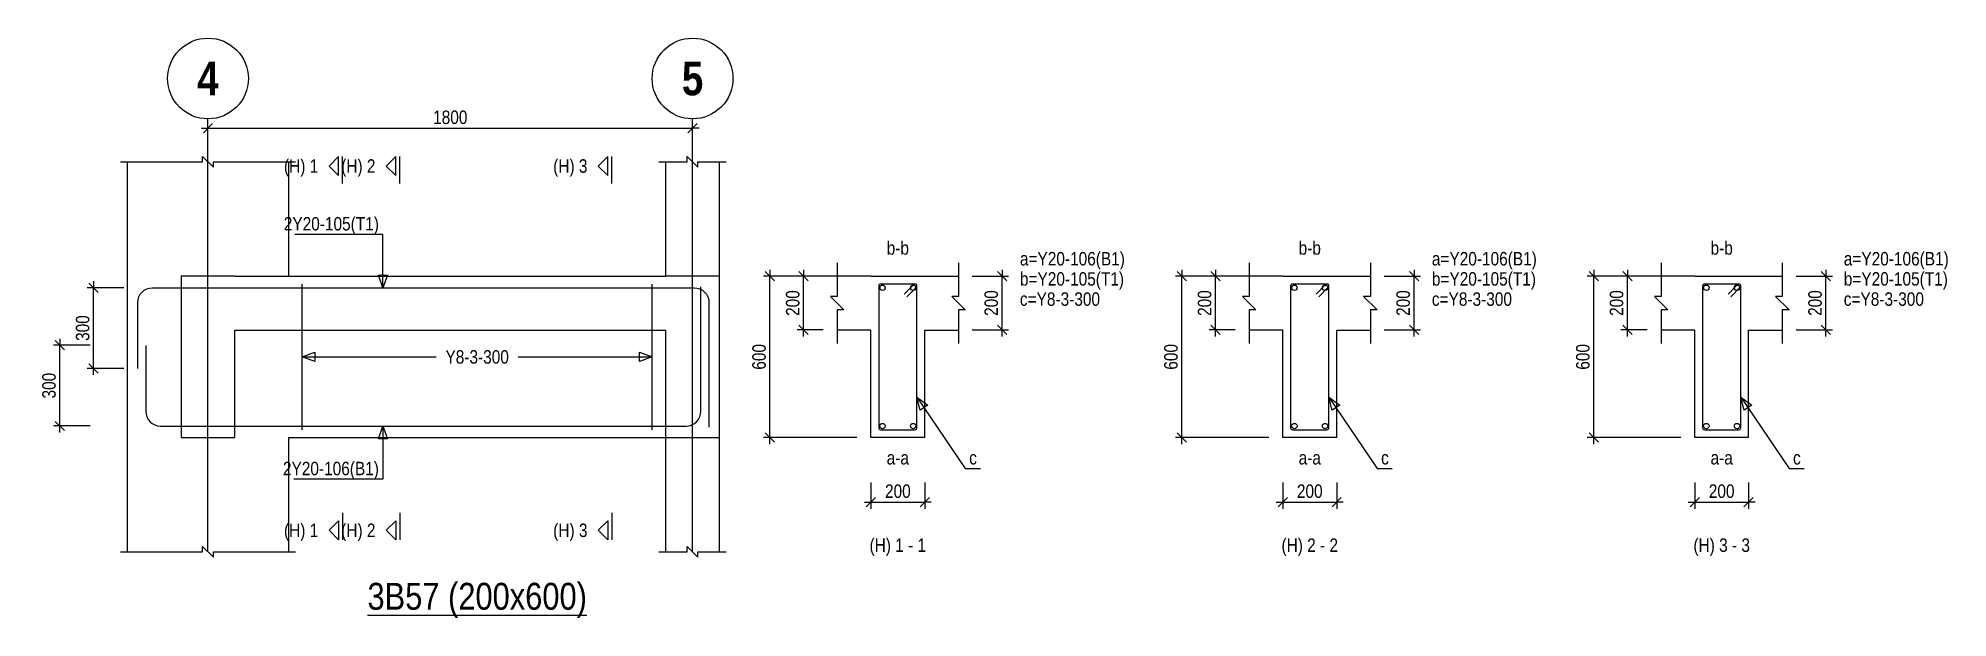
# Model space of a CAD drawing. Extents: x 0 to 206258, y -403073 to 0.
# Drawn here: x 47073 to 61259, y -370204 to -365894 of the extents above; entities that cross this region are included whole.
import ezdxf
from ezdxf.enums import TextEntityAlignment as Align
from ezdxf.lldxf.tags import DXFTag

# ---------------------------------------------------------------- set-up
doc = ezdxf.new("R2010")
doc.units = 0
doc.header["$LTSCALE"] = 1000
for name, color, linetype in [('Axis Circle(Dir 2)', 150, 'Continuous'), ('Axis Label(Dir 1)', 7, 'Continuous'), ('Axis Line(Dir 2)', 150, 'CENTER2'), ('Break Line', 5, 'Continuous'), ('Dimension Line', 5, 'Continuous'), ('Front Elevation Line', 40, 'Continuous'), ('Leader Line', 5, 'Continuous'), ('Link Line', 3, 'Continuous'), ('Rebar Label', 6, 'Continuous'), ('Rebar Line', 7, 'Continuous'), ('Section Label', 1, 'Continuous'), ('Section Line', 1, 'Continuous'), ('Top Rebar Label', 6, 'Continuous'), ('Top Rebar Line', 7, 'Continuous')]:
    doc.layers.add(name, color=color, linetype=linetype)
for name, color, linetype, true_color in [('Back Elevation Line', 191, 'HIDDEN2', 0xd4aaff), ('Beam Label(D)', 94, 'Continuous', 0x008100), ('Beam Line(D)', 112, 'Continuous', 0x00bd5e), ('Link Label', 94, 'Continuous', 0x008100)]:
    doc.layers.add(name, color=color, linetype=linetype, true_color=true_color)
doc.styles.add('Axis Label(Dir 1)', font='ARIALNB.TTF', dxfattribs={"height": 250})
doc.styles.add('Beam Label(D)', font='ARIALN.TTF', dxfattribs={"height": 200})
doc.styles.add('Dimension Text', font='ARIALN.TTF', dxfattribs={"height": 100})
doc.styles.add('Link Label', font='ARIALN.TTF', dxfattribs={"height": 100})
doc.styles.add('Rebar Label', font='ARIALN.TTF', dxfattribs={"height": 100})
doc.styles.add('Section Label', font='ARIALN.TTF', dxfattribs={"height": 100})
doc.styles.add('Top Rebar Label', font='ARIALN.TTF', dxfattribs={"height": 100})
tags = doc.linetypes.add('CENTER2', pattern=[1.125, 0.75, -0.125, 0.125, -0.125]).pattern_tags.tags
tags[10:11] = [DXFTag(74, 4), DXFTag(75, 0), DXFTag(340, '0'), DXFTag(46, 0.0), DXFTag(50, 0.0), DXFTag(44, 0.0), DXFTag(45, 0.0)]
tags[8:9] = [DXFTag(74, 4), DXFTag(75, 0), DXFTag(340, '0'), DXFTag(46, 0.0), DXFTag(50, 0.0), DXFTag(44, 0.0), DXFTag(45, 0.0)]
tags[6:7] = [DXFTag(74, 4), DXFTag(75, 0), DXFTag(340, '0'), DXFTag(46, 0.0), DXFTag(50, 0.0), DXFTag(44, 0.0), DXFTag(45, 0.0)]
tags[4:5] = [DXFTag(74, 4), DXFTag(75, 0), DXFTag(340, '0'), DXFTag(46, 0.0), DXFTag(50, 0.0), DXFTag(44, 0.0), DXFTag(45, 0.0)]
tags = doc.linetypes.add('HIDDEN2', pattern=[0.1875, 0.125, -0.0625]).pattern_tags.tags
tags[6:7] = [DXFTag(74, 4), DXFTag(75, 0), DXFTag(340, '0'), DXFTag(46, 0.0), DXFTag(50, 0.0), DXFTag(44, 0.0), DXFTag(45, 0.0)]
tags[4:5] = [DXFTag(74, 4), DXFTag(75, 0), DXFTag(340, '0'), DXFTag(46, 0.0), DXFTag(50, 0.0), DXFTag(44, 0.0), DXFTag(45, 0.0)]
doc.dimstyles.new('BEAM', dxfattribs={"dimtxt": 100, "dimasz": 30, "dimexe": 48.3, "dimexo": 103.5, "dimgap": 30, "dimtad": 1, "dimtoh": 1, "dimdec": 1, "dimlfac": 0.5, "dimdsep": 46, "dimtxsty": 'Dimension Text', "dimblk": 'PCDIM_TICK', "dimcen": 0.09, "dimclrd": 5, "dimclre": 5, "dimclrt": 5, "dimadec": 1, "dimazin": 0, "dimtp": 1, "dimtm": 1, "dimtfac": 1, "dimtdec": 4, "dimtofl": 0, "dimtmove": 0, "dimatfit": 3, "dimfxl": 1, "dimtolj": 1, "dimtzin": 0, "dimarcsym": 0})

msp = doc.modelspace()

# ---------------------------------------------------------------- texts
at = {"layer": 'Axis Label(Dir 1)', "transparency": 33554687, "style": 'Axis Label(Dir 1)'}
for s, p in [('4', (48333.855, -366194.284)), ('5', (51933.855, -366194.284))]:
    msp.add_text(s, height=250, dxfattribs=at).set_placement(p, align=Align.MIDDLE_CENTER)
at = {"layer": 'Beam Label(D)', "transparency": 33554687, "style": 'Beam Label(D)'}
msp.add_text('%%U3B57 (200x600)', height=200, dxfattribs=at).set_placement((50333.855, -369944.284), align=Align.TOP_CENTER)
at = {"layer": 'Link Label', "transparency": 33554687, "style": 'Link Label'}
for s, p in [(' c=Y8-3-300', (54333.855, -367884.284)), (' c=Y8-3-300', (57394.094, -367884.284)), (' c=Y8-3-300', (60454.332, -367884.284)), ('c', (53988.855, -369064.284)), ('c', (57049.094, -369064.284)), ('c', (60109.332, -369064.284))]:
    msp.add_text(s, height=100, dxfattribs=at).set_placement(p)
msp.add_text('Y8-3-300', height=100, dxfattribs=at).set_placement((50333.855, -368264.284), align=Align.MIDDLE_CENTER)
at = {"layer": 'Rebar Label', "transparency": 33554687, "style": 'Rebar Label'}
for s, p in [('b-b', (53458.855, -367534.284)), ('b-b', (56519.094, -367534.284)), ('b-b', (59579.332, -367534.284)), ('a-a', (53458.855, -369094.284)), ('a-a', (56519.094, -369094.284)), ('a-a', (59579.332, -369094.284))]:
    msp.add_text(s, height=100, dxfattribs=at).set_placement(p, align=Align.BOTTOM_CENTER)
for p in [(54333.855, -367584.284), (57394.094, -367584.284), (60454.332, -367584.284)]:
    msp.add_text(' a=Y20-106(B1)', height=100, dxfattribs=at).set_placement(p)
msp.add_text(' 2Y20-106(B1)', height=100, dxfattribs=at).set_placement((49603.855, -369144.284), align=Align.RIGHT)
at = {"layer": 'Section Label', "transparency": 33554687, "style": 'Section Label'}
for s, p in [('(H) 1', (49153.144, -366844.994)), ('(H) 2', (49578.144, -366844.994)), ('(H) 3', (51153.144, -366844.994)), ('(H) 1', (49153.144, -369553.573)), ('(H) 2', (49578.144, -369553.573)), ('(H) 3', (51153.144, -369553.573))]:
    msp.add_text(s, height=100, dxfattribs=at).set_placement(p, align=Align.MIDDLE_RIGHT)
for s, p in [('(H) 1 - 1', (53458.855, -369744.284)), ('(H) 2 - 2', (56519.094, -369744.284)), ('(H) 3 - 3', (59579.332, -369744.284))]:
    msp.add_text(s, height=100, dxfattribs=at).set_placement(p, align=Align.BOTTOM_CENTER)
at = {"layer": 'Top Rebar Label', "transparency": 33554687, "style": 'Top Rebar Label'}
msp.add_text(' 2Y20-105(T1)', height=100, dxfattribs=at).set_placement((49603.855, -367324.284), align=Align.RIGHT)
for p in [(54333.855, -367734.284), (57394.094, -367734.284), (60454.332, -367734.284)]:
    msp.add_text(' b=Y20-105(T1)', height=100, dxfattribs=at).set_placement(p)

# ---------------------------------------------------------------- blocks, each defined once
blk = doc.blocks.new('PCDIM_TICK')
at = {"layer": 'Dimension Line', "color": 0, "transparency": 33554687}
for p, q in [((1.15, 1.15), (-1.15, -1.15)), ((1.61, 0), (0, 0))]:
    blk.add_line(p, q, dxfattribs=at)
blk = doc.blocks.new('*U4337')
at = {"layer": 'Dimension Line', "color": 5, "true_color": 0x0000ff, "transparency": 16777216}
for p, q in [((47708, -367750), (47436, -367750)), ((47484, -368350), (47484, -367750)), ((47708, -368350), (47436, -368350))]:
    blk.add_line(p, q, dxfattribs=at)
at = {"layer": 'Dimension Line', "color": 5, "true_color": 0x0000ff, "transparency": 16777216, "xscale": 30, "yscale": 30}
for p, rotation in [((47484, -367750), 89.99999999999447), ((47484, -368350), 269.9999999999834)]:
    blk.add_blockref('PCDIM_TICK', p, dxfattribs=dict(at, rotation=rotation))
at = {"layer": 'Dimension Line', "color": 5, "true_color": 0x0000ff, "transparency": 16777216, "insert": (47454, -368050), "char_height": 100, "width": 181.5, "attachment_point": 8, "rotation": 90, "style": 'Dimension Text'}
blk.add_mtext('300', dxfattribs=at)
blk = doc.blocks.new('*U4338')
at = {"layer": 'Dimension Line', "color": 5, "true_color": 0x0000ff, "transparency": 16777216}
for p, q in [((47458, -368178), (47186, -368178)), ((47234, -368778), (47234, -368178)), ((47458, -368778), (47186, -368778))]:
    blk.add_line(p, q, dxfattribs=at)
at = {"layer": 'Dimension Line', "color": 5, "true_color": 0x0000ff, "transparency": 16777216, "xscale": 30, "yscale": 30}
for p, rotation in [((47234, -368178), 89.99999999999447), ((47234, -368778), 269.9999999999834)]:
    blk.add_blockref('PCDIM_TICK', p, dxfattribs=dict(at, rotation=rotation))
at = {"layer": 'Dimension Line', "color": 5, "true_color": 0x0000ff, "transparency": 16777216, "insert": (47204, -368478), "char_height": 100, "width": 181.5, "attachment_point": 8, "rotation": 90, "style": 'Dimension Text'}
blk.add_mtext('300', dxfattribs=at)
blk = doc.blocks.new('*U4339')
at = {"layer": 'Dimension Line', "color": 5, "true_color": 0x0000ff, "transparency": 16777216}
for p, q in [((48334, -366711), (48334, -366516)), ((48334, -366564), (51934, -366564)), ((51934, -366711), (51934, -366516))]:
    blk.add_line(p, q, dxfattribs=at)
at = {"layer": 'Dimension Line', "color": 5, "true_color": 0x0000ff, "transparency": 16777216, "xscale": 30, "yscale": 30, "rotation": 180.0000000000004}
blk.add_blockref('PCDIM_TICK', (48334, -366564), dxfattribs=at)
at = {"layer": 'Dimension Line', "color": 5, "true_color": 0x0000ff, "transparency": 16777216, "xscale": 30, "yscale": 30}
blk.add_blockref('PCDIM_TICK', (51934, -366564), dxfattribs=at)
at = {"layer": 'Dimension Line', "color": 5, "true_color": 0x0000ff, "transparency": 16777216, "insert": (50134, -366534), "char_height": 100, "width": 238.4, "attachment_point": 8, "style": 'Dimension Text'}
blk.add_mtext('1800', dxfattribs=at)
blk = doc.blocks.new('*U4340')
at = {"layer": 'Dimension Line', "color": 5, "true_color": 0x0000ff, "transparency": 16777216}
for p, q in [((54012, -367664), (54282, -367664)), ((54234, -368064), (54234, -367664)), ((54012, -368064), (54282, -368064))]:
    blk.add_line(p, q, dxfattribs=at)
at = {"layer": 'Dimension Line', "color": 5, "true_color": 0x0000ff, "transparency": 16777216, "xscale": 30, "yscale": 30}
for p, rotation in [((54234, -367664), 89.99999999999447), ((54234, -368064), 269.9999999999834)]:
    blk.add_blockref('PCDIM_TICK', p, dxfattribs=dict(at, rotation=rotation))
at = {"layer": 'Dimension Line', "color": 5, "true_color": 0x0000ff, "transparency": 16777216, "insert": (54204, -367864), "char_height": 100, "width": 182.77, "attachment_point": 8, "rotation": 90, "style": 'Dimension Text'}
blk.add_mtext('200', dxfattribs=at)
blk = doc.blocks.new('*U4341')
at = {"layer": 'Dimension Line', "color": 5, "true_color": 0x0000ff, "transparency": 16777216}
for p, q in [((52905, -367664), (52711, -367664)), ((52759, -368064), (52759, -367664)), ((52905, -368064), (52711, -368064))]:
    blk.add_line(p, q, dxfattribs=at)
at = {"layer": 'Dimension Line', "color": 5, "true_color": 0x0000ff, "transparency": 16777216, "xscale": 30, "yscale": 30}
for p, rotation in [((52759, -367664), 89.99999999999447), ((52759, -368064), 269.9999999999834)]:
    blk.add_blockref('PCDIM_TICK', p, dxfattribs=dict(at, rotation=rotation))
at = {"layer": 'Dimension Line', "color": 5, "true_color": 0x0000ff, "transparency": 16777216, "insert": (52729, -367864), "char_height": 100, "width": 182.77, "attachment_point": 8, "rotation": 90, "style": 'Dimension Text'}
blk.add_mtext('200', dxfattribs=at)
blk = doc.blocks.new('*U4342')
at = {"layer": 'Dimension Line', "color": 5, "true_color": 0x0000ff, "transparency": 16777216}
for p, q in [((53155, -367664), (52461, -367664)), ((52509, -368864), (52509, -367664)), ((53155, -368864), (52461, -368864))]:
    blk.add_line(p, q, dxfattribs=at)
at = {"layer": 'Dimension Line', "color": 5, "true_color": 0x0000ff, "transparency": 16777216, "xscale": 30, "yscale": 30}
for p, rotation in [((52509, -367664), 89.99999999999447), ((52509, -368864), 269.9999999999834)]:
    blk.add_blockref('PCDIM_TICK', p, dxfattribs=dict(at, rotation=rotation))
at = {"layer": 'Dimension Line', "color": 5, "true_color": 0x0000ff, "transparency": 16777216, "insert": (52479, -368264), "char_height": 100, "width": 181.97, "attachment_point": 8, "rotation": 90, "style": 'Dimension Text'}
blk.add_mtext('600', dxfattribs=at)
blk = doc.blocks.new('*U4343')
at = {"layer": 'Dimension Line', "color": 5, "true_color": 0x0000ff, "transparency": 16777216}
for p, q in [((53259, -369198), (53259, -369393)), ((53659, -369198), (53659, -369393)), ((53259, -369344), (53659, -369344))]:
    blk.add_line(p, q, dxfattribs=at)
at = {"layer": 'Dimension Line', "color": 5, "true_color": 0x0000ff, "transparency": 16777216, "xscale": 30, "yscale": 30, "rotation": 180.0000000000004}
blk.add_blockref('PCDIM_TICK', (53259, -369344), dxfattribs=at)
at = {"layer": 'Dimension Line', "color": 5, "true_color": 0x0000ff, "transparency": 16777216, "xscale": 30, "yscale": 30}
blk.add_blockref('PCDIM_TICK', (53659, -369344), dxfattribs=at)
at = {"layer": 'Dimension Line', "color": 5, "true_color": 0x0000ff, "transparency": 16777216, "insert": (53459, -369314), "char_height": 100, "width": 182.77, "attachment_point": 8, "style": 'Dimension Text'}
blk.add_mtext('200', dxfattribs=at)
blk = doc.blocks.new('*U4344')
at = {"layer": 'Dimension Line', "color": 5, "true_color": 0x0000ff, "transparency": 16777216}
for p, q in [((57073, -367664), (57342, -367664)), ((57294, -368064), (57294, -367664)), ((57073, -368064), (57342, -368064))]:
    blk.add_line(p, q, dxfattribs=at)
at = {"layer": 'Dimension Line', "color": 5, "true_color": 0x0000ff, "transparency": 16777216, "xscale": 30, "yscale": 30}
for p, rotation in [((57294, -367664), 89.99999999999447), ((57294, -368064), 269.9999999999834)]:
    blk.add_blockref('PCDIM_TICK', p, dxfattribs=dict(at, rotation=rotation))
at = {"layer": 'Dimension Line', "color": 5, "true_color": 0x0000ff, "transparency": 16777216, "insert": (57264, -367864), "char_height": 100, "width": 182.77, "attachment_point": 8, "rotation": 90, "style": 'Dimension Text'}
blk.add_mtext('200', dxfattribs=at)
blk = doc.blocks.new('*U4345')
at = {"layer": 'Dimension Line', "color": 5, "true_color": 0x0000ff, "transparency": 16777216}
for p, q in [((55966, -367664), (55771, -367664)), ((55819, -368064), (55819, -367664)), ((55966, -368064), (55771, -368064))]:
    blk.add_line(p, q, dxfattribs=at)
at = {"layer": 'Dimension Line', "color": 5, "true_color": 0x0000ff, "transparency": 16777216, "xscale": 30, "yscale": 30}
for p, rotation in [((55819, -367664), 89.99999999999447), ((55819, -368064), 269.9999999999834)]:
    blk.add_blockref('PCDIM_TICK', p, dxfattribs=dict(at, rotation=rotation))
at = {"layer": 'Dimension Line', "color": 5, "true_color": 0x0000ff, "transparency": 16777216, "insert": (55789, -367864), "char_height": 100, "width": 182.77, "attachment_point": 8, "rotation": 90, "style": 'Dimension Text'}
blk.add_mtext('200', dxfattribs=at)
blk = doc.blocks.new('*U4346')
at = {"layer": 'Dimension Line', "color": 5, "true_color": 0x0000ff, "transparency": 16777216}
for p, q in [((56216, -367664), (55521, -367664)), ((55569, -368864), (55569, -367664)), ((56216, -368864), (55521, -368864))]:
    blk.add_line(p, q, dxfattribs=at)
at = {"layer": 'Dimension Line', "color": 5, "true_color": 0x0000ff, "transparency": 16777216, "xscale": 30, "yscale": 30}
for p, rotation in [((55569, -367664), 89.99999999999447), ((55569, -368864), 269.9999999999834)]:
    blk.add_blockref('PCDIM_TICK', p, dxfattribs=dict(at, rotation=rotation))
at = {"layer": 'Dimension Line', "color": 5, "true_color": 0x0000ff, "transparency": 16777216, "insert": (55539, -368264), "char_height": 100, "width": 181.97, "attachment_point": 8, "rotation": 90, "style": 'Dimension Text'}
blk.add_mtext('600', dxfattribs=at)
blk = doc.blocks.new('*U4347')
at = {"layer": 'Dimension Line', "color": 5, "true_color": 0x0000ff, "transparency": 16777216}
for p, q in [((56319, -369198), (56319, -369393)), ((56719, -369198), (56719, -369393)), ((56319, -369344), (56719, -369344))]:
    blk.add_line(p, q, dxfattribs=at)
at = {"layer": 'Dimension Line', "color": 5, "true_color": 0x0000ff, "transparency": 16777216, "xscale": 30, "yscale": 30, "rotation": 180.0000000000004}
blk.add_blockref('PCDIM_TICK', (56319, -369344), dxfattribs=at)
at = {"layer": 'Dimension Line', "color": 5, "true_color": 0x0000ff, "transparency": 16777216, "xscale": 30, "yscale": 30}
blk.add_blockref('PCDIM_TICK', (56719, -369344), dxfattribs=at)
at = {"layer": 'Dimension Line', "color": 5, "true_color": 0x0000ff, "transparency": 16777216, "insert": (56519, -369314), "char_height": 100, "width": 182.77, "attachment_point": 8, "style": 'Dimension Text'}
blk.add_mtext('200', dxfattribs=at)
blk = doc.blocks.new('*U4348')
at = {"layer": 'Dimension Line', "color": 5, "true_color": 0x0000ff, "transparency": 16777216}
for p, q in [((60133, -367664), (60403, -367664)), ((60354, -368064), (60354, -367664)), ((60133, -368064), (60403, -368064))]:
    blk.add_line(p, q, dxfattribs=at)
at = {"layer": 'Dimension Line', "color": 5, "true_color": 0x0000ff, "transparency": 16777216, "xscale": 30, "yscale": 30}
for p, rotation in [((60354, -367664), 89.99999999999447), ((60354, -368064), 269.9999999999834)]:
    blk.add_blockref('PCDIM_TICK', p, dxfattribs=dict(at, rotation=rotation))
at = {"layer": 'Dimension Line', "color": 5, "true_color": 0x0000ff, "transparency": 16777216, "insert": (60324, -367864), "char_height": 100, "width": 182.77, "attachment_point": 8, "rotation": 90, "style": 'Dimension Text'}
blk.add_mtext('200', dxfattribs=at)
blk = doc.blocks.new('*U4349')
at = {"layer": 'Dimension Line', "color": 5, "true_color": 0x0000ff, "transparency": 16777216}
for p, q in [((59026, -367664), (58831, -367664)), ((58879, -368064), (58879, -367664)), ((59026, -368064), (58831, -368064))]:
    blk.add_line(p, q, dxfattribs=at)
at = {"layer": 'Dimension Line', "color": 5, "true_color": 0x0000ff, "transparency": 16777216, "xscale": 30, "yscale": 30}
for p, rotation in [((58879, -367664), 89.99999999999447), ((58879, -368064), 269.9999999999834)]:
    blk.add_blockref('PCDIM_TICK', p, dxfattribs=dict(at, rotation=rotation))
at = {"layer": 'Dimension Line', "color": 5, "true_color": 0x0000ff, "transparency": 16777216, "insert": (58849, -367864), "char_height": 100, "width": 182.77, "attachment_point": 8, "rotation": 90, "style": 'Dimension Text'}
blk.add_mtext('200', dxfattribs=at)
blk = doc.blocks.new('*U4350')
at = {"layer": 'Dimension Line', "color": 5, "true_color": 0x0000ff, "transparency": 16777216}
for p, q in [((59276, -367664), (58581, -367664)), ((58629, -368864), (58629, -367664)), ((59276, -368864), (58581, -368864))]:
    blk.add_line(p, q, dxfattribs=at)
at = {"layer": 'Dimension Line', "color": 5, "true_color": 0x0000ff, "transparency": 16777216, "xscale": 30, "yscale": 30}
for p, rotation in [((58629, -367664), 89.99999999999447), ((58629, -368864), 269.9999999999834)]:
    blk.add_blockref('PCDIM_TICK', p, dxfattribs=dict(at, rotation=rotation))
at = {"layer": 'Dimension Line', "color": 5, "true_color": 0x0000ff, "transparency": 16777216, "insert": (58599, -368264), "char_height": 100, "width": 181.97, "attachment_point": 8, "rotation": 90, "style": 'Dimension Text'}
blk.add_mtext('600', dxfattribs=at)
blk = doc.blocks.new('*U4351')
at = {"layer": 'Dimension Line', "color": 5, "true_color": 0x0000ff, "transparency": 16777216}
for p, q in [((59379, -369198), (59379, -369393)), ((59779, -369198), (59779, -369393)), ((59379, -369344), (59779, -369344))]:
    blk.add_line(p, q, dxfattribs=at)
at = {"layer": 'Dimension Line', "color": 5, "true_color": 0x0000ff, "transparency": 16777216, "xscale": 30, "yscale": 30, "rotation": 180.0000000000004}
blk.add_blockref('PCDIM_TICK', (59379, -369344), dxfattribs=at)
at = {"layer": 'Dimension Line', "color": 5, "true_color": 0x0000ff, "transparency": 16777216, "xscale": 30, "yscale": 30}
blk.add_blockref('PCDIM_TICK', (59779, -369344), dxfattribs=at)
at = {"layer": 'Dimension Line', "color": 5, "true_color": 0x0000ff, "transparency": 16777216, "insert": (59579, -369314), "char_height": 100, "width": 182.77, "attachment_point": 8, "style": 'Dimension Text'}
blk.add_mtext('200', dxfattribs=at)

# ---------------------------------------------------------------- dimensions: what is measured, and where the dimension line sits
at = {"layer": 'Dimension Line', "transparency": 33554687}
for base, p1, p2, text, picture, middle in [((50133.855, -366564.284), (48333.855, -366814.284), (51933.855, -366814.284), '1800', '*U4339', (50133.855, -366564.284)), ((53458.855, -369344.284), (53258.855, -369094.284), (53658.855, -369094.284), '200', '*U4343', (53458.855, -369344.284)), ((56519.094, -369344.284), (56319.094, -369094.284), (56719.094, -369094.284), '200', '*U4347', (56519.094, -369344.284)), ((59579.332, -369344.284), (59379.332, -369094.284), (59779.332, -369094.284), '200', '*U4351', (59579.332, -369344.284))]:
    dim = msp.add_linear_dim(base=base, p1=p1, p2=p2, text=text, dimstyle='BEAM', override={"dimscale": 1, "dimtxt": 100, "dimasz": 30, "dimexe": 48.3, "dimexo": 103.5, "dimgap": 30, "dimtad": 1, "dimtih": 0, "dimdec": 1, "dimlfac": 0.5, "dimzin": 8, "dimlunit": 2, "dimpost": '', "dimtxsty": 'Dimension Text', "dimblk": 'PCDIM_TICK', "dimse1": 0, "dimse2": 0, "dimsd2": 0, "dimclrd": 5, "dimclre": 5, "dimclrt": 5, "dimaunit": 0, "dimadec": 1, "dimazin": 0, "dimtol": 0, "dimtp": 1, "dimtm": 1, "dimtmove": 0}, dxfattribs=at)
    dim.commit()
    dim.dimension.update_dxf_attribs({"geometry": picture, "text_midpoint": middle})
for base, p1, p2, text, picture, middle in [((47483.855, -368050.284), (47811.855, -368350.284), (47811.855, -367750.284), '300', '*U4337', (47483.855, -368050.284)), ((52508.855, -368264.284), (53258.855, -368864.284), (53258.855, -367664.284), '600', '*U4342', (52508.855, -368264.284)), ((52758.855, -367864.284), (53008.855, -368064.284), (53008.855, -367664.284), '200', '*U4341', (52758.855, -367864.284)), ((54233.855, -367864.284), (53908.855, -368064.284), (53908.855, -367664.284), '200', '*U4340', (54233.855, -367864.284)), ((55569.094, -368264.284), (56319.094, -368864.284), (56319.094, -367664.284), '600', '*U4346', (55569.094, -368264.284)), ((55819.094, -367864.284), (56069.094, -368064.284), (56069.094, -367664.284), '200', '*U4345', (55819.094, -367864.284)), ((57294.094, -367864.284), (56969.094, -368064.284), (56969.094, -367664.284), '200', '*U4344', (57294.094, -367864.284)), ((58629.332, -368264.284), (59379.332, -368864.284), (59379.332, -367664.284), '600', '*U4350', (58629.332, -368264.284)), ((58879.332, -367864.284), (59129.332, -368064.284), (59129.332, -367664.284), '200', '*U4349', (58879.332, -367864.284)), ((60354.332, -367864.284), (60029.332, -368064.284), (60029.332, -367664.284), '200', '*U4348', (60354.332, -367864.284)), ((47233.855, -368478.284), (47561.855, -368778.284), (47561.855, -368178.284), '300', '*U4338', (47233.855, -368478.284))]:
    dim = msp.add_linear_dim(base=base, p1=p1, p2=p2, angle=90, text=text, dimstyle='BEAM', override={"dimscale": 1, "dimtxt": 100, "dimasz": 30, "dimexe": 48.3, "dimexo": 103.5, "dimgap": 30, "dimtad": 1, "dimtih": 0, "dimdec": 1, "dimlfac": 0.5, "dimzin": 8, "dimlunit": 2, "dimpost": '', "dimtxsty": 'Dimension Text', "dimblk": 'PCDIM_TICK', "dimse1": 0, "dimse2": 0, "dimsd2": 0, "dimclrd": 5, "dimclre": 5, "dimclrt": 5, "dimaunit": 0, "dimadec": 1, "dimazin": 0, "dimtol": 0, "dimtp": 1, "dimtm": 1, "dimtmove": 0}, dxfattribs=at)
    dim.commit()
    dim.dimension.update_dxf_attribs({"geometry": picture, "text_midpoint": middle})

# ---------------------------------------------------------------- linework, layer by layer
at = {"layer": 'Axis Circle(Dir 2)', "transparency": 33554687}
for centre in [(48333.855, -366194.284), (51933.855, -366194.284)]:
    msp.add_circle(centre, 300, dxfattribs=at)
at = {"layer": 'Axis Line(Dir 2)', "transparency": 33554687}
for points in [[(48333.855, -369714.284), (48333.855, -366494.284)], [(51933.855, -369714.284), (51933.855, -366494.284)]]:
    msp.add_lwpolyline(points, dxfattribs=at)
at = {"layer": 'Back Elevation Line', "transparency": 33554687}
for points in [[(48533.855, -367664.284), (48133.855, -367664.284)], [(48133.855, -367664.284), (48133.855, -368864.284)], [(48533.855, -367664.284), (51733.855, -367664.284)], [(52133.855, -367664.284), (51733.855, -367664.284)], [(52133.855, -368864.284), (52133.855, -367664.284)], [(48533.855, -368864.284), (48533.855, -368064.284)], [(48533.855, -368064.284), (51733.855, -368064.284)], [(51733.855, -368064.284), (51733.855, -368864.284)], [(48133.855, -368864.284), (48533.855, -368864.284)], [(51733.855, -368864.284), (52133.855, -368864.284)]]:
    msp.add_lwpolyline(points, dxfattribs=at)
at = {"layer": 'Beam Line(D)', "transparency": 33554687}
for points in [[(47733.855, -366814.284), (47733.855, -367664.284)], [(48933.855, -367664.284), (48933.855, -366814.284)], [(51733.855, -366814.284), (51733.855, -367664.284)], [(52133.855, -367664.284), (52133.855, -366814.284)], [(47733.855, -367664.284), (47733.855, -369714.284)], [(48933.855, -367664.284), (51733.855, -367664.284)], [(52133.855, -369714.284), (52133.855, -367664.284)], [(53258.855, -367664.284), (53008.855, -367664.284)], [(53258.855, -367664.284), (53658.855, -367664.284)], [(53258.855, -367664.284), (53258.855, -367664.284)], [(53658.855, -367664.284), (53658.855, -367664.284)], [(53658.855, -367664.284), (53908.855, -367664.284)], [(56319.094, -367664.284), (56069.094, -367664.284)], [(56319.094, -367664.284), (56719.094, -367664.284)], [(56319.094, -367664.284), (56319.094, -367664.284)], [(56719.094, -367664.284), (56719.094, -367664.284)], [(56719.094, -367664.284), (56969.094, -367664.284)], [(59379.332, -367664.284), (59129.332, -367664.284)], [(59379.332, -367664.284), (59779.332, -367664.284)], [(59379.332, -367664.284), (59379.332, -367664.284)], [(59779.332, -367664.284), (59779.332, -367664.284)], [(59779.332, -367664.284), (60029.332, -367664.284)], [(53658.855, -368864.284), (53258.855, -368864.284), (53258.855, -368064.284), (53008.855, -368064.284)], [(53658.855, -368864.284), (53658.855, -368064.284), (53908.855, -368064.284)], [(56719.094, -368864.284), (56319.094, -368864.284), (56319.094, -368064.284), (56069.094, -368064.284)], [(56719.094, -368864.284), (56719.094, -368064.284), (56969.094, -368064.284)], [(59779.332, -368864.284), (59379.332, -368864.284), (59379.332, -368064.284), (59129.332, -368064.284)], [(59779.332, -368864.284), (59779.332, -368064.284), (60029.332, -368064.284)], [(48933.855, -369714.284), (48933.855, -368864.284)], [(48933.855, -368864.284), (51733.855, -368864.284)], [(51733.855, -368864.284), (51733.855, -369714.284)]]:
    msp.add_lwpolyline(points, dxfattribs=at)
at = {"layer": 'Break Line', "transparency": 33554687}
for points in [[(47683.855, -366814.284), (48293.855, -366814.284), (48293.855, -366774.284), (48373.855, -366854.284), (48373.855, -366814.284), (48983.855, -366814.284)], [(51683.855, -366814.284), (51893.855, -366814.284), (51893.855, -366774.284), (51973.855, -366854.284), (51973.855, -366814.284), (52183.855, -366814.284)], [(53008.855, -367564.284), (53008.855, -367814.284), (52958.855, -367814.284), (53058.855, -367914.284), (53008.855, -367914.284), (53008.855, -368164.284)], [(53908.855, -367564.284), (53908.855, -367814.284), (53858.855, -367814.284), (53958.855, -367914.284), (53908.855, -367914.284), (53908.855, -368164.284)], [(56069.094, -367564.284), (56069.094, -367814.284), (56019.094, -367814.284), (56119.094, -367914.284), (56069.094, -367914.284), (56069.094, -368164.284)], [(56969.094, -367564.284), (56969.094, -367814.284), (56919.094, -367814.284), (57019.094, -367914.284), (56969.094, -367914.284), (56969.094, -368164.284)], [(59129.332, -367564.284), (59129.332, -367814.284), (59079.332, -367814.284), (59179.332, -367914.284), (59129.332, -367914.284), (59129.332, -368164.284)], [(60029.332, -367564.284), (60029.332, -367814.284), (59979.332, -367814.284), (60079.332, -367914.284), (60029.332, -367914.284), (60029.332, -368164.284)], [(47683.855, -369714.284), (48293.855, -369714.284), (48293.855, -369674.284), (48373.855, -369754.284), (48373.855, -369714.284), (48983.855, -369714.284)], [(51683.855, -369714.284), (51893.855, -369714.284), (51893.855, -369674.284), (51973.855, -369754.284), (51973.855, -369714.284), (52183.855, -369714.284)]]:
    msp.add_lwpolyline(points, dxfattribs=at)
at = {"layer": 'Front Elevation Line', "transparency": 33554687}
for points in [[(48533.855, -367664.284), (48133.855, -367664.284)], [(48133.855, -367664.284), (48133.855, -368864.284)], [(48533.855, -367664.284), (51733.855, -367664.284)], [(52133.855, -367664.284), (51733.855, -367664.284)], [(52133.855, -368864.284), (52133.855, -367664.284)], [(48533.855, -368864.284), (48533.855, -368064.284)], [(48533.855, -368064.284), (51733.855, -368064.284)], [(51733.855, -368064.284), (51733.855, -368864.284)], [(48133.855, -368864.284), (48533.855, -368864.284)], [(51733.855, -368864.284), (52133.855, -368864.284)]]:
    msp.add_lwpolyline(points, dxfattribs=at)
at = {"layer": 'Leader Line', "transparency": 33554687}
for points in [[(49633.855, -367750.284), (49633.855, -367354.284), (48978.864, -367354.284)], [(49599.653, -367656.314), (49668.057, -367656.314), (49633.855, -367750.284), (49599.653, -367656.314)], [(49033.855, -368264.284), (49127.824, -368230.082), (49127.824, -368298.486), (49033.855, -368264.284), (50029.211, -368264.284)], [(50638.499, -368264.284), (51633.855, -368264.284), (51539.886, -368298.486), (51539.886, -368230.082), (51633.855, -368264.284)], [(53681.796, -368623.009), (53625.111, -368661.297), (53600.855, -368564.284), (53681.796, -368623.009)], [(53600.855, -368564.284), (53958.855, -369094.284), (54071.984, -369094.284)], [(56742.034, -368623.008), (56685.35, -368661.297), (56661.093, -368564.283), (56742.034, -368623.008)], [(56661.093, -368564.283), (57019.094, -369094.284), (57132.223, -369094.284)], [(59802.273, -368623.009), (59745.589, -368661.298), (59721.333, -368564.284), (59802.273, -368623.009)], [(59721.333, -368564.284), (60079.332, -369094.284), (60192.462, -369094.284)], [(49633.855, -368778.284), (49633.855, -369174.284), (48971.181, -369174.284)], [(49668.057, -368872.253), (49599.653, -368872.253), (49633.855, -368778.284), (49668.057, -368872.253)]]:
    msp.add_lwpolyline(points, dxfattribs=at)
at = {"layer": 'Link Line', "transparency": 33554687}
for p, q in [((49033.855, -368806.284), (49033.855, -367722.284)), ((51633.855, -368806.284), (51633.855, -367722.284))]:
    msp.add_line(p, q, dxfattribs=at)
for points in [[(53526.044, -367816.894), (53596.754, -367746.183, 0.668178638), (53586.855, -367722.284), (53330.855, -367722.284, 0.414213562), (53316.855, -367736.284), (53316.855, -368792.284, 0.414213562), (53330.855, -368806.284), (53586.855, -368806.284, 0.414213562), (53600.855, -368792.284), (53600.855, -367736.284, 0.668178638), (53576.955, -367726.384), (53506.245, -367797.095)], [(56586.282, -367816.894), (56656.993, -367746.183, 0.668178638), (56647.094, -367722.284), (56391.094, -367722.284, 0.414213562), (56377.094, -367736.284), (56377.094, -368792.284, 0.414213562), (56391.094, -368806.284), (56647.094, -368806.284, 0.414213562), (56661.094, -368792.284), (56661.094, -367736.284, 0.668178638), (56637.194, -367726.384), (56566.483, -367797.095)], [(59646.521, -367816.894), (59717.232, -367746.183, 0.668178638), (59707.332, -367722.284), (59451.332, -367722.284, 0.414213562), (59437.332, -367736.284), (59437.332, -368792.284, 0.414213562), (59451.332, -368806.284), (59707.332, -368806.284, 0.414213562), (59721.332, -368792.284), (59721.332, -367736.284, 0.668178638), (59697.433, -367726.384), (59626.722, -367797.095)]]:
    msp.add_lwpolyline(points, format="xyb", dxfattribs=at)
at = {"layer": 'Rebar Line', "transparency": 33554687}
msp.add_lwpolyline([(47871.855, -368178.284), (47871.855, -368668.328, 0.414213562), (47981.811, -368778.284), (51885.899, -368778.284, 0.414213543), (51995.855, -368668.328), (51995.855, -367742.284)], format="xyb", dxfattribs=at)
for centre in [(53344.855, -367750.284), (53572.855, -367750.284), (56405.094, -367750.284), (56633.094, -367750.284), (59465.332, -367750.284), (59693.332, -367750.284), (53344.855, -368778.284), (53572.855, -368778.284), (56405.094, -368778.284), (56633.094, -368778.284), (59465.332, -368778.284), (59693.332, -368778.284)]:
    msp.add_circle(centre, 20, dxfattribs=at)
at = {"layer": 'Section Line', "transparency": 33554687}
for points in [[(49303.855, -366774.284), (49233.144, -366844.994), (49303.855, -366915.705), (49303.855, -366774.284)], [(49333.855, -366974.284), (49333.855, -366774.284)], [(49728.855, -366774.284), (49658.144, -366844.994), (49728.855, -366915.705), (49728.855, -366774.284)], [(49758.855, -366974.284), (49758.855, -366774.284)], [(51303.855, -366774.284), (51233.144, -366844.994), (51303.855, -366915.705), (51303.855, -366774.284)], [(51333.855, -366974.284), (51333.855, -366774.284)], [(49303.855, -369624.284), (49303.855, -369624.284), (49233.144, -369553.573), (49303.855, -369482.862), (49303.855, -369624.284)], [(49333.855, -369424.284), (49333.855, -369624.284)], [(49728.855, -369624.284), (49728.855, -369624.284), (49658.144, -369553.573), (49728.855, -369482.862), (49728.855, -369624.284)], [(49758.855, -369424.284), (49758.855, -369624.284)], [(51303.855, -369624.284), (51303.855, -369624.284), (51233.144, -369553.573), (51303.855, -369482.862), (51303.855, -369624.284)], [(51333.855, -369424.284), (51333.855, -369624.284)]]:
    msp.add_lwpolyline(points, dxfattribs=at)
at = {"layer": 'Top Rebar Line', "transparency": 33554687}
msp.add_lwpolyline([(47811.855, -368350.284), (47811.855, -367860.239, -0.414213562), (47921.811, -367750.284), (51945.899, -367750.284, -0.414213562), (52055.855, -367860.239), (52055.855, -368786.284)], format="xyb", dxfattribs=at)

msp.set_redraw_order([(e.dxf.handle, doc.entitydb.next_handle()) for e in msp.query("TEXT MTEXT ATTDEF DIMENSION ARC_DIMENSION")])  # texts and dimensions are drawn at this point

doc.saveas('drawing.dxf')
